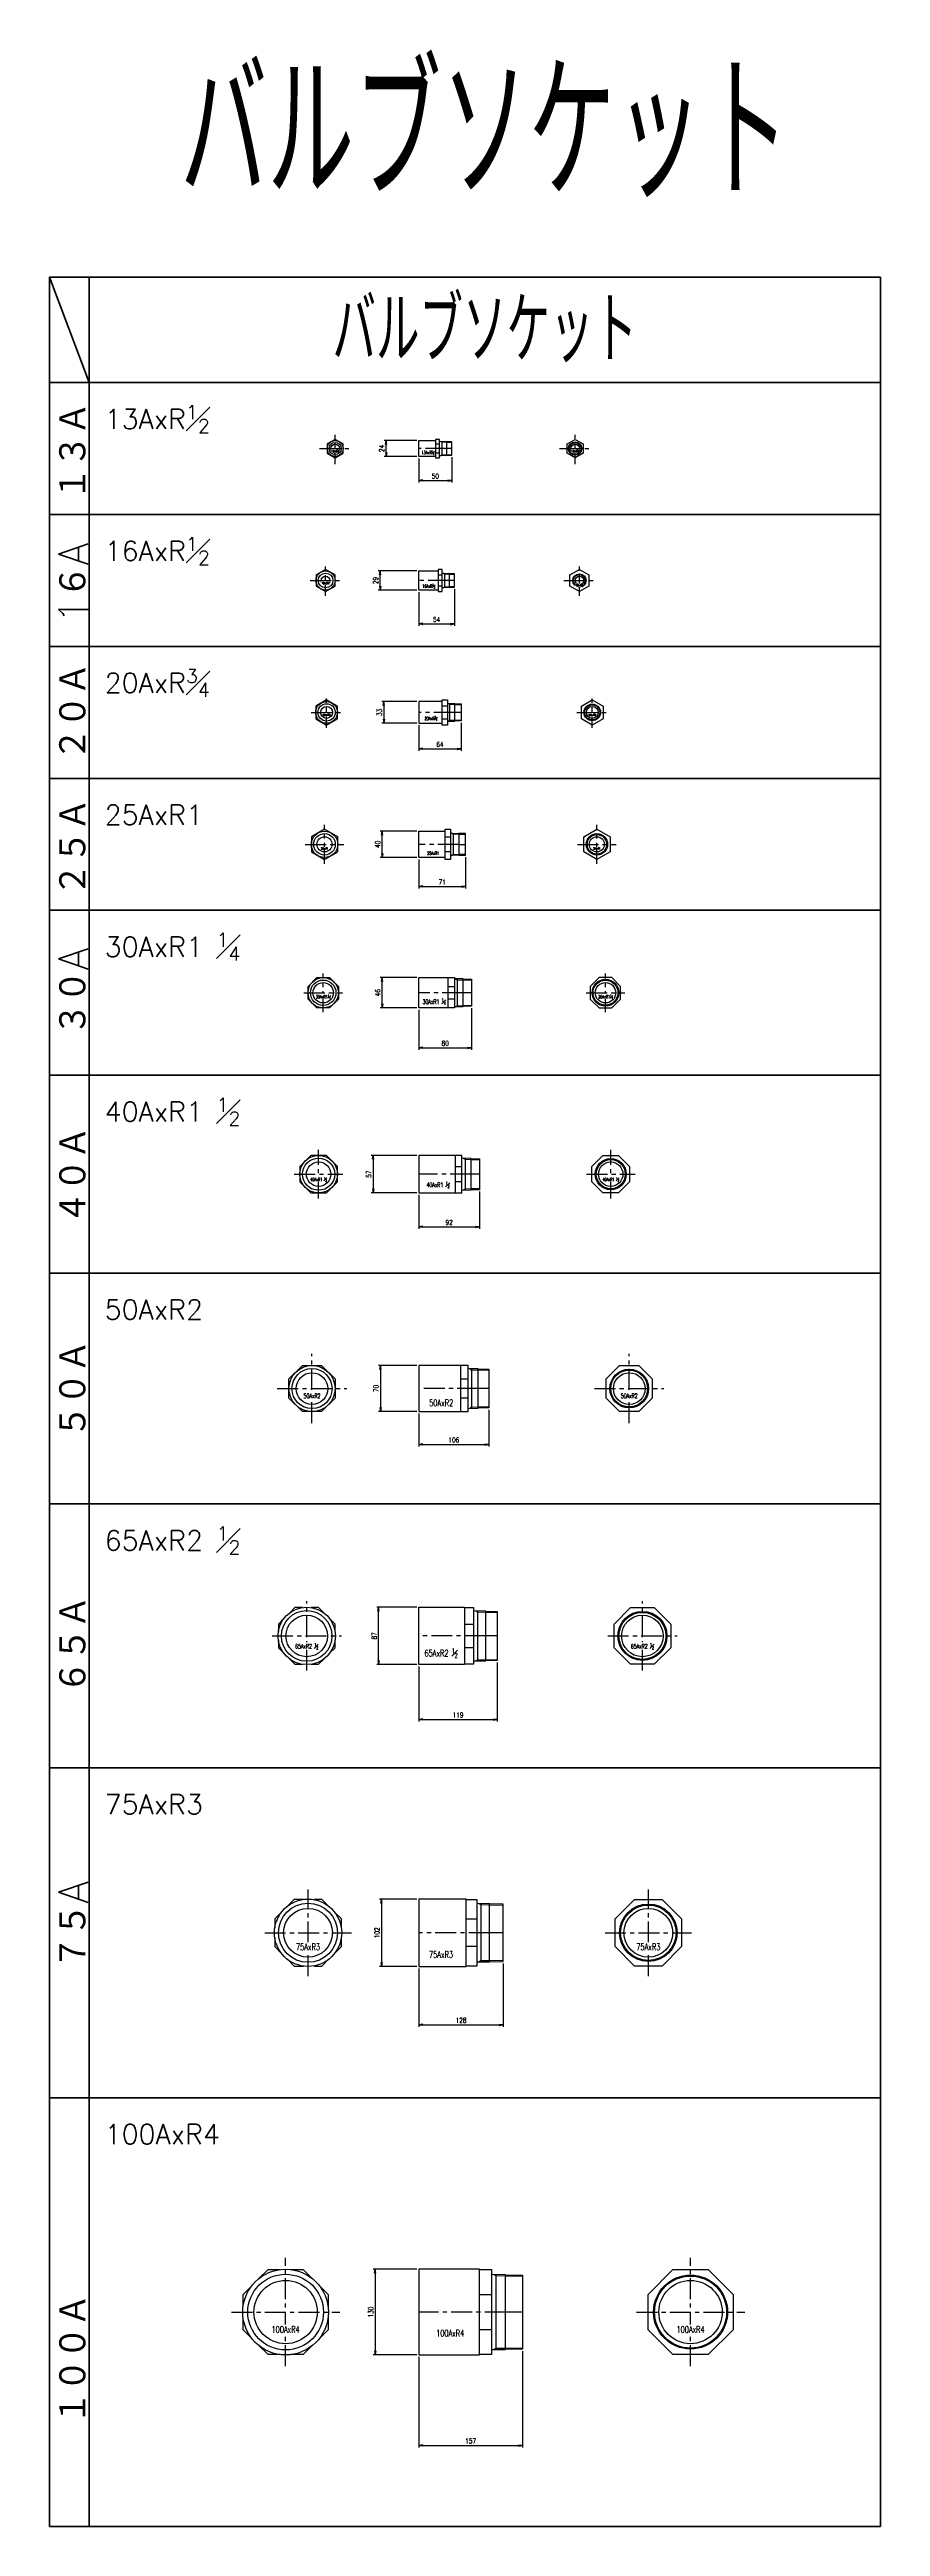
# Model space of a CAD drawing. Header units: millimetres. Extents: x 1711 to 90196, y -23291 to 8516.
# Drawn here: x 41568 to 42828, y -1802 to 1952 of the extents above; entities that cross this region are included whole.
import ezdxf

# ---------------------------------------------------------------- set-up
doc = ezdxf.new("R2010")
doc.units = ezdxf.units.MM
doc.header["$PDMODE"] = 35
doc.linetypes.add('CENTER', pattern=[50.8, 31.75, -6.35, 6.35, -6.35])
doc.layers.add('line', color=153, linetype='Continuous', lineweight=50)
for name, color, linetype in [('TEXT', 7, 'Continuous'), ('寸法', 2, 'Continuous'), ('配管-CVP', 4, 'Continuous'), ('＃配管（PVC)', 21, 'Continuous')]:
    doc.layers.add(name, color=color, linetype=linetype)
doc.styles.add('kpk', font='romans.shx', dxfattribs={"width": 0.7, "bigfont": 'extfont2.shx'})
doc.styles.get("Standard").update_dxf_attribs({"font": 'romans.shx', "bigfont": 'extfont.shx'})
doc.dimstyles.new('KPK-3', dxfattribs={"dimscale": 3, "dimtxt": 2.5, "dimasz": 2, "dimexe": 1, "dimexo": 1, "dimgap": 1, "dimtad": 3, "dimdec": 1, "dimdsep": 46, "dimtxsty": 'kpk', "dimblk": 'OPEN', "dimcen": 2.5, "dimclrd": 2, "dimclre": 2, "dimclrt": 4, "dimadec": 1, "dimazin": 2, "dimtfac": 1, "dimtdec": 1, "dimtmove": 0, "dimatfit": 2, "dimldrblk": 'OPEN', "dimfxl": 0, "dimlwd": -1, "dimlwe": -1, "dimarcsym": 0})

# ---------------------------------------------------------------- blocks, each defined once
blk = doc.blocks.new('_Open')
at = {"color": 0, "linetype": 'ByBlock', "lineweight": -2}
for p, q in [((-1, 0.17), (0, 0)), ((-1, -0.17), (0, 0)), ((0, 0), (-1, 0))]:
    blk.add_line(p, q, dxfattribs=at)
blk = doc.blocks.new('*D2570')
at = {"layer": 'Defpoints', "color": 0, "transparency": 16777216}
for p in [(42127.9, 1335.6), (42177.9, 1337.5), (42177.9, 1298.9)]:
    blk.add_point(p, dxfattribs=at)
at = {"layer": '寸法', "color": 2, "transparency": 16777216}
for p, q in [((42127.9, 1332.6), (42127.9, 1295.9)), ((42177.9, 1334.5), (42177.9, 1295.9)), ((42133.9, 1298.9), (42171.9, 1298.9))]:
    blk.add_line(p, q, dxfattribs=at)
at = {"layer": '寸法', "color": 2, "transparency": 16777216, "xscale": 6, "yscale": 6, "zscale": 6, "rotation": 180}
blk.add_blockref('_Open', (42127.9, 1298.9), dxfattribs=at)
at = {"layer": '寸法', "color": 2, "transparency": 16777216, "xscale": 6, "yscale": 6, "zscale": 6}
blk.add_blockref('_Open', (42177.9, 1298.9), dxfattribs=at)
at = {"layer": '寸法', "color": 4, "transparency": 16777216, "insert": (42152.9, 1305.7), "char_height": 7.5, "attachment_point": 5, "style": 'kpk', "bg_fill": 3, "box_fill_scale": 1.1, "bg_fill_color": 256, "bg_fill_true_color": 13158600, "bg_fill_transparency": 0}
blk.add_mtext('50', dxfattribs=at)
blk = doc.blocks.new('*D2571')
at = {"layer": 'Defpoints', "color": 0, "transparency": 16777216}
for p in [(42127.9, 1133.1), (42181.9, 1137.5), (42181.9, 1081.6)]:
    blk.add_point(p, dxfattribs=at)
at = {"layer": '寸法', "color": 2, "transparency": 16777216}
for p, q in [((42127.9, 1130.1), (42127.9, 1078.6)), ((42181.9, 1134.5), (42181.9, 1078.6)), ((42133.9, 1081.6), (42175.9, 1081.6))]:
    blk.add_line(p, q, dxfattribs=at)
at = {"layer": '寸法', "color": 2, "transparency": 16777216, "xscale": 6, "yscale": 6, "zscale": 6, "rotation": 180}
blk.add_blockref('_Open', (42127.9, 1081.6), dxfattribs=at)
at = {"layer": '寸法', "color": 2, "transparency": 16777216, "xscale": 6, "yscale": 6, "zscale": 6}
blk.add_blockref('_Open', (42181.9, 1081.6), dxfattribs=at)
at = {"layer": '寸法', "color": 4, "transparency": 16777216, "insert": (42154.9, 1088.4), "char_height": 7.5, "attachment_point": 5, "style": 'kpk', "bg_fill": 3, "box_fill_scale": 1.1, "bg_fill_color": 256, "bg_fill_true_color": 13158600, "bg_fill_transparency": 0}
blk.add_mtext('54', dxfattribs=at)
blk = doc.blocks.new('*D2572')
at = {"layer": 'Defpoints', "color": 0, "transparency": 16777216}
for p in [(42127.9, 931.1), (42191.9, 934.8), (42191.9, 892.5)]:
    blk.add_point(p, dxfattribs=at)
at = {"layer": '寸法', "color": 2, "transparency": 16777216}
for p, q in [((42127.9, 928.1), (42127.9, 889.5)), ((42191.9, 931.8), (42191.9, 889.5)), ((42133.9, 892.5), (42185.9, 892.5))]:
    blk.add_line(p, q, dxfattribs=at)
at = {"layer": '寸法', "color": 2, "transparency": 16777216, "xscale": 6, "yscale": 6, "zscale": 6, "rotation": 180}
blk.add_blockref('_Open', (42127.9, 892.5), dxfattribs=at)
at = {"layer": '寸法', "color": 2, "transparency": 16777216, "xscale": 6, "yscale": 6, "zscale": 6}
blk.add_blockref('_Open', (42191.9, 892.5), dxfattribs=at)
at = {"layer": '寸法', "color": 4, "transparency": 16777216, "insert": (42159.9, 899.2), "char_height": 7.5, "attachment_point": 5, "style": 'kpk', "bg_fill": 3, "box_fill_scale": 1.1, "bg_fill_color": 256, "bg_fill_true_color": 13158600, "bg_fill_transparency": 0}
blk.add_mtext('64', dxfattribs=at)
blk = doc.blocks.new('*D2573')
at = {"layer": 'Defpoints', "color": 0, "transparency": 16777216}
for p in [(42127.9, 727.6), (42198.9, 731.3), (42198.9, 683.7)]:
    blk.add_point(p, dxfattribs=at)
at = {"layer": '寸法', "color": 2, "transparency": 16777216}
for p, q in [((42127.9, 724.6), (42127.9, 680.7)), ((42198.9, 728.3), (42198.9, 680.7)), ((42133.9, 683.7), (42192.9, 683.7))]:
    blk.add_line(p, q, dxfattribs=at)
at = {"layer": '寸法', "color": 2, "transparency": 16777216, "xscale": 6, "yscale": 6, "zscale": 6, "rotation": 180}
blk.add_blockref('_Open', (42127.9, 683.7), dxfattribs=at)
at = {"layer": '寸法', "color": 2, "transparency": 16777216, "xscale": 6, "yscale": 6, "zscale": 6}
blk.add_blockref('_Open', (42198.9, 683.7), dxfattribs=at)
at = {"layer": '寸法', "color": 4, "transparency": 16777216, "insert": (42163.4, 690.5), "char_height": 7.5, "attachment_point": 5, "style": 'kpk', "bg_fill": 3, "box_fill_scale": 1.1, "bg_fill_color": 256, "bg_fill_true_color": 13158600, "bg_fill_transparency": 0}
blk.add_mtext('71', dxfattribs=at)
blk = doc.blocks.new('*D2574')
at = {"layer": 'Defpoints', "color": 0, "transparency": 16777216}
for p in [(42127.9, 499.6), (42207.9, 502), (42207.9, 439.3)]:
    blk.add_point(p, dxfattribs=at)
at = {"layer": '寸法', "color": 2, "transparency": 16777216}
for p, q in [((42127.9, 496.6), (42127.9, 436.3)), ((42207.9, 499), (42207.9, 436.3)), ((42133.9, 439.3), (42201.9, 439.3))]:
    blk.add_line(p, q, dxfattribs=at)
at = {"layer": '寸法', "color": 2, "transparency": 16777216, "xscale": 6, "yscale": 6, "zscale": 6, "rotation": 180}
blk.add_blockref('_Open', (42127.9, 439.3), dxfattribs=at)
at = {"layer": '寸法', "color": 2, "transparency": 16777216, "xscale": 6, "yscale": 6, "zscale": 6}
blk.add_blockref('_Open', (42207.9, 439.3), dxfattribs=at)
at = {"layer": '寸法', "color": 4, "transparency": 16777216, "insert": (42167.9, 446), "char_height": 7.5, "attachment_point": 5, "style": 'kpk', "bg_fill": 3, "box_fill_scale": 1.1, "bg_fill_color": 256, "bg_fill_true_color": 13158600, "bg_fill_transparency": 0}
blk.add_mtext('80', dxfattribs=at)
blk = doc.blocks.new('*D2575')
at = {"layer": 'Defpoints', "color": 0, "transparency": 16777216}
for p in [(42127.9, -112.4), (42233.9, -106.8), (42233.9, -162.1)]:
    blk.add_point(p, dxfattribs=at)
at = {"layer": '寸法', "color": 2, "transparency": 16777216}
for p, q in [((42233.9, -109.8), (42233.9, -165.1)), ((42127.9, -115.4), (42127.9, -165.1)), ((42133.9, -162.1), (42227.9, -162.1))]:
    blk.add_line(p, q, dxfattribs=at)
at = {"layer": '寸法', "color": 2, "transparency": 16777216, "xscale": 6, "yscale": 6, "zscale": 6, "rotation": 180}
blk.add_blockref('_Open', (42127.9, -162.1), dxfattribs=at)
at = {"layer": '寸法', "color": 2, "transparency": 16777216, "xscale": 6, "yscale": 6, "zscale": 6}
blk.add_blockref('_Open', (42233.9, -162.1), dxfattribs=at)
at = {"layer": '寸法', "color": 4, "transparency": 16777216, "insert": (42180.9, -155.3), "char_height": 7.5, "attachment_point": 5, "style": 'kpk', "bg_fill": 3, "box_fill_scale": 1.1, "bg_fill_color": 256, "bg_fill_true_color": 13158600, "bg_fill_transparency": 0}
blk.add_mtext('106', dxfattribs=at)
blk = doc.blocks.new('*D2576')
at = {"layer": 'Defpoints', "color": 0, "transparency": 16777216}
for p in [(42127.9, 219.1), (42219.9, 224.1), (42219.9, 167.5)]:
    blk.add_point(p, dxfattribs=at)
at = {"layer": '寸法', "color": 2, "transparency": 16777216}
for p, q in [((42127.9, 216.1), (42127.9, 164.5)), ((42219.9, 221.1), (42219.9, 164.5)), ((42133.9, 167.5), (42213.9, 167.5))]:
    blk.add_line(p, q, dxfattribs=at)
at = {"layer": '寸法', "color": 2, "transparency": 16777216, "xscale": 6, "yscale": 6, "zscale": 6, "rotation": 180}
blk.add_blockref('_Open', (42127.9, 167.5), dxfattribs=at)
at = {"layer": '寸法', "color": 2, "transparency": 16777216, "xscale": 6, "yscale": 6, "zscale": 6}
blk.add_blockref('_Open', (42219.9, 167.5), dxfattribs=at)
at = {"layer": '寸法', "color": 4, "transparency": 16777216, "insert": (42173.9, 174.3), "char_height": 7.5, "attachment_point": 5, "style": 'kpk', "bg_fill": 3, "box_fill_scale": 1.1, "bg_fill_color": 256, "bg_fill_true_color": 13158600, "bg_fill_transparency": 0}
blk.add_mtext('92', dxfattribs=at)
blk = doc.blocks.new('*D2577')
at = {"layer": 'Defpoints', "color": 0, "transparency": 16777216}
for p in [(42127.9, -495.9), (42246.9, -489.6), (42246.9, -579)]:
    blk.add_point(p, dxfattribs=at)
at = {"layer": '寸法', "color": 2, "transparency": 16777216}
for p, q in [((42127.9, -498.9), (42127.9, -582)), ((42246.9, -492.6), (42246.9, -582)), ((42133.9, -579), (42240.9, -579))]:
    blk.add_line(p, q, dxfattribs=at)
at = {"layer": '寸法', "color": 2, "transparency": 16777216, "xscale": 6, "yscale": 6, "zscale": 6, "rotation": 180}
blk.add_blockref('_Open', (42127.9, -579), dxfattribs=at)
at = {"layer": '寸法', "color": 2, "transparency": 16777216, "xscale": 6, "yscale": 6, "zscale": 6}
blk.add_blockref('_Open', (42246.9, -579), dxfattribs=at)
at = {"layer": '寸法', "color": 4, "transparency": 16777216, "insert": (42187.4, -572.3), "char_height": 7.5, "attachment_point": 5, "style": 'kpk', "bg_fill": 3, "box_fill_scale": 1.1, "bg_fill_color": 256, "bg_fill_true_color": 13158600, "bg_fill_transparency": 0}
blk.add_mtext('119', dxfattribs=at)
blk = doc.blocks.new('*D2578')
at = {"layer": 'Defpoints', "color": 0, "transparency": 16777216}
for p in [(42127.9, -953.4), (42255.9, -945.9), (42255.9, -1042.1)]:
    blk.add_point(p, dxfattribs=at)
at = {"layer": '寸法', "color": 2, "transparency": 16777216}
for p, q in [((42127.9, -956.4), (42127.9, -1045.1)), ((42255.9, -948.9), (42255.9, -1045.1)), ((42133.9, -1042.1), (42249.9, -1042.1))]:
    blk.add_line(p, q, dxfattribs=at)
at = {"layer": '寸法', "color": 2, "transparency": 16777216, "xscale": 6, "yscale": 6, "zscale": 6, "rotation": 180}
blk.add_blockref('_Open', (42127.9, -1042.1), dxfattribs=at)
at = {"layer": '寸法', "color": 2, "transparency": 16777216, "xscale": 6, "yscale": 6, "zscale": 6}
blk.add_blockref('_Open', (42255.9, -1042.1), dxfattribs=at)
at = {"layer": '寸法', "color": 4, "transparency": 16777216, "insert": (42191.9, -1035.3), "char_height": 7.5, "attachment_point": 5, "style": 'kpk', "bg_fill": 3, "box_fill_scale": 1.1, "bg_fill_color": 256, "bg_fill_true_color": 13158600, "bg_fill_transparency": 0}
blk.add_mtext('128', dxfattribs=at)
blk = doc.blocks.new('*D2579')
at = {"layer": 'Defpoints', "color": 0, "transparency": 16777216}
for p in [(42284.9, -1533.5), (42127.9, -1542.4), (42284.9, -1679.5)]:
    blk.add_point(p, dxfattribs=at)
at = {"layer": '寸法', "color": 2, "transparency": 16777216}
for p, q in [((42284.9, -1536.5), (42284.9, -1682.5)), ((42127.9, -1545.4), (42127.9, -1682.5)), ((42133.9, -1679.5), (42278.9, -1679.5))]:
    blk.add_line(p, q, dxfattribs=at)
at = {"layer": '寸法', "color": 2, "transparency": 16777216, "xscale": 6, "yscale": 6, "zscale": 6, "rotation": 180}
blk.add_blockref('_Open', (42127.9, -1679.5), dxfattribs=at)
at = {"layer": '寸法', "color": 2, "transparency": 16777216, "xscale": 6, "yscale": 6, "zscale": 6}
blk.add_blockref('_Open', (42284.9, -1679.5), dxfattribs=at)
at = {"layer": '寸法', "color": 4, "transparency": 16777216, "insert": (42206.4, -1672.7), "char_height": 7.5, "attachment_point": 5, "style": 'kpk', "bg_fill": 3, "box_fill_scale": 1.1, "bg_fill_color": 256, "bg_fill_true_color": 13158600, "bg_fill_transparency": 0}
blk.add_mtext('157', dxfattribs=at)
blk = doc.blocks.new('*D2873')
at = {"layer": 'Defpoints', "color": 0, "transparency": 16777216}
for p in [(42127.9, 1359.6), (42127.9, 1335.6)]:
    blk.add_point(p, dxfattribs=at)
at = {"layer": '寸法', "color": 2, "transparency": 16777216}
for p, q in [((42124.9, 1359.6), (42075.5, 1359.6)), ((42078.5, 1341.6), (42078.5, 1353.6)), ((42124.9, 1335.6), (42075.5, 1335.6))]:
    blk.add_line(p, q, dxfattribs=at)
at = {"layer": '寸法', "color": 2, "transparency": 16777216, "xscale": 6, "yscale": 6, "zscale": 6}
for p, rotation in [((42078.5, 1359.6), 90), ((42078.5, 1335.6), 270)]:
    blk.add_blockref('_Open', p, dxfattribs=dict(at, rotation=rotation))
at = {"layer": '寸法', "color": 4, "transparency": 16777216, "insert": (42071.7, 1347.6), "char_height": 7.5, "attachment_point": 5, "rotation": 90, "style": 'kpk', "bg_fill": 3, "box_fill_scale": 1.1, "bg_fill_color": 256, "bg_fill_true_color": 13158600, "bg_fill_transparency": 0}
blk.add_mtext('24', dxfattribs=at)
at = {"layer": 'Defpoints', "color": 0, "transparency": 16777216}
blk.add_point((42078.5, 1359.6), dxfattribs=at)
blk = doc.blocks.new('*D2874')
at = {"layer": 'Defpoints', "color": 0, "transparency": 16777216}
for p in [(42127.9, 1162.1), (42127.9, 1133.1)]:
    blk.add_point(p, dxfattribs=at)
at = {"layer": '寸法', "color": 2, "transparency": 16777216}
for p, q in [((42124.9, 1162.1), (42066.1, 1162.1)), ((42124.9, 1133.1), (42066.1, 1133.1)), ((42069.1, 1139.1), (42069.1, 1156.1))]:
    blk.add_line(p, q, dxfattribs=at)
at = {"layer": '寸法', "color": 2, "transparency": 16777216, "xscale": 6, "yscale": 6, "zscale": 6}
for p, rotation in [((42069.1, 1162.1), 90), ((42069.1, 1133.1), 270)]:
    blk.add_blockref('_Open', p, dxfattribs=dict(at, rotation=rotation))
at = {"layer": '寸法', "color": 4, "transparency": 16777216, "insert": (42062.3, 1147.6), "char_height": 7.5, "attachment_point": 5, "rotation": 90, "style": 'kpk', "bg_fill": 3, "box_fill_scale": 1.1, "bg_fill_color": 256, "bg_fill_true_color": 13158600, "bg_fill_transparency": 0}
blk.add_mtext('29', dxfattribs=at)
at = {"layer": 'Defpoints', "color": 0, "transparency": 16777216}
blk.add_point((42069.1, 1162.1), dxfattribs=at)
blk = doc.blocks.new('*D2875')
at = {"layer": 'Defpoints', "color": 0, "transparency": 16777216}
for p in [(42127.9, 964.1), (42127.9, 931.1)]:
    blk.add_point(p, dxfattribs=at)
at = {"layer": '寸法', "color": 2, "transparency": 16777216}
for p, q in [((42124.9, 964.1), (42072, 964.1)), ((42075, 958.1), (42075, 937.1)), ((42124.9, 931.1), (42072, 931.1))]:
    blk.add_line(p, q, dxfattribs=at)
at = {"layer": '寸法', "color": 2, "transparency": 16777216, "xscale": 6, "yscale": 6, "zscale": 6}
for p, rotation in [((42075, 964.1), 90), ((42075, 931.1), 270)]:
    blk.add_blockref('_Open', p, dxfattribs=dict(at, rotation=rotation))
at = {"layer": '寸法', "color": 4, "transparency": 16777216, "insert": (42068.2, 947.6), "char_height": 7.5, "attachment_point": 5, "rotation": 90, "style": 'kpk', "bg_fill": 3, "box_fill_scale": 1.1, "bg_fill_color": 256, "bg_fill_true_color": 13158600, "bg_fill_transparency": 0}
blk.add_mtext('33', dxfattribs=at)
at = {"layer": 'Defpoints', "color": 0, "transparency": 16777216}
blk.add_point((42075, 931.1), dxfattribs=at)
blk = doc.blocks.new('*D2876')
at = {"layer": 'Defpoints', "color": 0, "transparency": 16777216}
for p in [(42127.9, 767.6), (42127.9, 727.6)]:
    blk.add_point(p, dxfattribs=at)
at = {"layer": '寸法', "color": 2, "transparency": 16777216}
for p, q in [((42124.9, 767.6), (42069.4, 767.6)), ((42072.4, 733.6), (42072.4, 761.6)), ((42124.9, 727.6), (42069.4, 727.6))]:
    blk.add_line(p, q, dxfattribs=at)
at = {"layer": '寸法', "color": 2, "transparency": 16777216, "xscale": 6, "yscale": 6, "zscale": 6}
for p, rotation in [((42072.4, 767.6), 90), ((42072.4, 727.6), 270)]:
    blk.add_blockref('_Open', p, dxfattribs=dict(at, rotation=rotation))
at = {"layer": '寸法', "color": 4, "transparency": 16777216, "insert": (42065.7, 747.6), "char_height": 7.5, "attachment_point": 5, "rotation": 90, "style": 'kpk', "bg_fill": 3, "box_fill_scale": 1.1, "bg_fill_color": 256, "bg_fill_true_color": 13158600, "bg_fill_transparency": 0}
blk.add_mtext('40', dxfattribs=at)
at = {"layer": 'Defpoints', "color": 0, "transparency": 16777216}
blk.add_point((42072.4, 767.6), dxfattribs=at)
blk = doc.blocks.new('*D2877')
at = {"layer": 'Defpoints', "color": 0, "transparency": 16777216}
for p in [(42127.9, 545.6), (42127.9, 499.6)]:
    blk.add_point(p, dxfattribs=at)
at = {"layer": '寸法', "color": 2, "transparency": 16777216}
for p, q in [((42124.9, 545.6), (42069.3, 545.6)), ((42072.3, 505.6), (42072.3, 539.6)), ((42124.9, 499.6), (42069.3, 499.6))]:
    blk.add_line(p, q, dxfattribs=at)
at = {"layer": '寸法', "color": 2, "transparency": 16777216, "xscale": 6, "yscale": 6, "zscale": 6}
for p, rotation in [((42072.3, 545.6), 90), ((42072.3, 499.6), 270)]:
    blk.add_blockref('_Open', p, dxfattribs=dict(at, rotation=rotation))
at = {"layer": '寸法', "color": 4, "transparency": 16777216, "insert": (42065.5, 522.6), "char_height": 7.5, "attachment_point": 5, "rotation": 90, "style": 'kpk', "bg_fill": 3, "box_fill_scale": 1.1, "bg_fill_color": 256, "bg_fill_true_color": 13158600, "bg_fill_transparency": 0}
blk.add_mtext('46', dxfattribs=at)
at = {"layer": 'Defpoints', "color": 0, "transparency": 16777216}
blk.add_point((42072.3, 545.6), dxfattribs=at)
blk = doc.blocks.new('*D2878')
at = {"layer": 'Defpoints', "color": 0, "transparency": 16777216}
for p in [(42127.9, 276.1), (42058.7, 219.1), (42127.9, 219.1)]:
    blk.add_point(p, dxfattribs=at)
at = {"layer": '寸法', "color": 2, "transparency": 16777216}
for p, q in [((42124.9, 276.1), (42055.7, 276.1)), ((42058.7, 270.1), (42058.7, 225.1)), ((42124.9, 219.1), (42055.7, 219.1))]:
    blk.add_line(p, q, dxfattribs=at)
at = {"layer": '寸法', "color": 2, "transparency": 16777216, "xscale": 6, "yscale": 6, "zscale": 6}
for p, rotation in [((42058.7, 276.1), 90), ((42058.7, 219.1), 270)]:
    blk.add_blockref('_Open', p, dxfattribs=dict(at, rotation=rotation))
at = {"layer": '寸法', "color": 4, "transparency": 16777216, "insert": (42052, 247.6), "char_height": 7.5, "attachment_point": 5, "rotation": 90, "style": 'kpk', "bg_fill": 3, "box_fill_scale": 1.1, "bg_fill_color": 256, "bg_fill_true_color": 13158600, "bg_fill_transparency": 0}
blk.add_mtext('57', dxfattribs=at)
blk = doc.blocks.new('*D2879')
at = {"layer": 'Defpoints', "color": 0, "transparency": 16777216}
for p in [(42127.9, -42.4), (42069.7, -112.4), (42127.9, -112.4)]:
    blk.add_point(p, dxfattribs=at)
at = {"layer": '寸法', "color": 2, "transparency": 16777216}
for p, q in [((42124.9, -42.4), (42066.7, -42.4)), ((42069.7, -48.4), (42069.7, -106.4)), ((42124.9, -112.4), (42066.7, -112.4))]:
    blk.add_line(p, q, dxfattribs=at)
at = {"layer": '寸法', "color": 2, "transparency": 16777216, "xscale": 6, "yscale": 6, "zscale": 6}
for p, rotation in [((42069.7, -42.4), 90), ((42069.7, -112.4), 270)]:
    blk.add_blockref('_Open', p, dxfattribs=dict(at, rotation=rotation))
at = {"layer": '寸法', "color": 4, "transparency": 16777216, "insert": (42063, -77.4), "char_height": 7.5, "attachment_point": 5, "rotation": 90, "style": 'kpk', "bg_fill": 3, "box_fill_scale": 1.1, "bg_fill_color": 256, "bg_fill_true_color": 13158600, "bg_fill_transparency": 0}
blk.add_mtext('70', dxfattribs=at)
blk = doc.blocks.new('*D2880')
at = {"layer": 'Defpoints', "color": 0, "transparency": 16777216}
for p in [(42067, -408.9), (42127.9, -408.9), (42127.9, -495.9)]:
    blk.add_point(p, dxfattribs=at)
at = {"layer": '寸法', "color": 2, "transparency": 16777216}
for p, q in [((42124.9, -408.9), (42064, -408.9)), ((42067, -489.9), (42067, -414.9)), ((42124.9, -495.9), (42064, -495.9))]:
    blk.add_line(p, q, dxfattribs=at)
at = {"layer": '寸法', "color": 2, "transparency": 16777216, "xscale": 6, "yscale": 6, "zscale": 6}
for p, rotation in [((42067, -408.9), 90), ((42067, -495.9), 270)]:
    blk.add_blockref('_Open', p, dxfattribs=dict(at, rotation=rotation))
at = {"layer": '寸法', "color": 4, "transparency": 16777216, "insert": (42060.2, -452.4), "char_height": 7.5, "attachment_point": 5, "rotation": 90, "style": 'kpk', "bg_fill": 3, "box_fill_scale": 1.1, "bg_fill_color": 256, "bg_fill_true_color": 13158600, "bg_fill_transparency": 0}
blk.add_mtext('87', dxfattribs=at)
blk = doc.blocks.new('*D2881')
at = {"layer": 'Defpoints', "color": 0, "transparency": 16777216}
for p in [(42127.9, -851.4), (42071.2, -953.4), (42127.9, -953.4)]:
    blk.add_point(p, dxfattribs=at)
at = {"layer": '寸法', "color": 2, "transparency": 16777216}
for p, q in [((42124.9, -851.4), (42068.2, -851.4)), ((42071.2, -857.4), (42071.2, -947.4)), ((42124.9, -953.4), (42068.2, -953.4))]:
    blk.add_line(p, q, dxfattribs=at)
at = {"layer": '寸法', "color": 2, "transparency": 16777216, "xscale": 6, "yscale": 6, "zscale": 6}
for p, rotation in [((42071.2, -851.4), 90), ((42071.2, -953.4), 270)]:
    blk.add_blockref('_Open', p, dxfattribs=dict(at, rotation=rotation))
at = {"layer": '寸法', "color": 4, "transparency": 16777216, "insert": (42064.5, -902.4), "char_height": 7.5, "attachment_point": 5, "rotation": 90, "style": 'kpk', "bg_fill": 3, "box_fill_scale": 1.1, "bg_fill_color": 256, "bg_fill_true_color": 13158600, "bg_fill_transparency": 0}
blk.add_mtext('102', dxfattribs=at)
blk = doc.blocks.new('*D2882')
at = {"layer": 'Defpoints', "color": 0, "transparency": 16777216}
for p in [(42127.9, -1412.4), (42061.9, -1542.4), (42127.9, -1542.4)]:
    blk.add_point(p, dxfattribs=at)
at = {"layer": '寸法', "color": 2, "transparency": 16777216}
for p, q in [((42124.9, -1412.4), (42058.9, -1412.4)), ((42061.9, -1418.4), (42061.9, -1536.4)), ((42124.9, -1542.4), (42058.9, -1542.4))]:
    blk.add_line(p, q, dxfattribs=at)
at = {"layer": '寸法', "color": 2, "transparency": 16777216, "xscale": 6, "yscale": 6, "zscale": 6}
for p, rotation in [((42061.9, -1412.4), 90), ((42061.9, -1542.4), 270)]:
    blk.add_blockref('_Open', p, dxfattribs=dict(at, rotation=rotation))
at = {"layer": '寸法', "color": 4, "transparency": 16777216, "insert": (42055.1, -1477.4), "char_height": 7.5, "attachment_point": 5, "rotation": 90, "style": 'kpk', "bg_fill": 3, "box_fill_scale": 1.1, "bg_fill_color": 256, "bg_fill_true_color": 13158600, "bg_fill_transparency": 0}
blk.add_mtext('130', dxfattribs=at)
blk = doc.blocks.new('A$C5E1915D6')
at = {"layer": '＃配管（PVC)', "color": 2, "linetype": 'CENTER'}
for p, q in [((-23.5, 0), (23.5, 0)), ((0, -23.5), (0, 23.5))]:
    blk.add_line(p, q, dxfattribs=at)
at = {"layer": '＃配管（PVC)', "color": 0, "linetype": 'ByBlock'}
blk.add_lwpolyline([(0, 13.9), (-12, 6.9), (-12, -6.9), (0, -13.9), (12, -6.9), (12, 6.9)], close=True, dxfattribs=at)
for radius in [12, 9.2, 6.5]:
    blk.add_circle((0, 0), radius, dxfattribs=at)
at = {"layer": 'Defpoints', "color": 6, "linetype": 'ByBlock', "insert": (0, -3.7), "char_height": 3, "attachment_point": 5, "style": 'kpk', "bg_fill": 3, "box_fill_scale": 1.2, "bg_fill_color": 256, "bg_fill_transparency": 0}
blk.add_mtext('\\A1;{\\W0.6;13AxR\\H0.7x;\\S1#2;}', dxfattribs=at)
blk = doc.blocks.new('A$C085F0799')
at = {"color": 0, "linetype": 'ByBlock'}
blk.add_line((31.5, -6.9), (25.5, -6.9), dxfattribs=at)
at = {"layer": 'Defpoints', "color": 8, "linetype": 'ByBlock'}
for p, q in [((50, 10.1), (41.8, 10.5)), ((41.8, 10.5), (41.8, -10.5)), ((50, -10.1), (50, 10.1)), ((41.8, -10.5), (50, -10.1))]:
    blk.add_line(p, q, dxfattribs=at)
for points in [[(50, 8.9), (41.8, 9.3)], [(50, 0), (41.8, 0)], [(41.8, -9.3), (50, -8.9)]]:
    blk.add_lwpolyline(points, dxfattribs=at)
at = {"layer": '＃配管（PVC)', "color": 0, "linetype": 'ByBlock'}
for p, q in [((25.5, 6.9), (31.5, 6.9)), ((35, 10.8), (35, -10.8)), ((41.8, -10.5), (31.5, -11))]:
    blk.add_line(p, q, dxfattribs=at)
for points in [[(25.5, -12), (0, -12), (0, 12), (25.5, 12)], [(31.5, 11), (41.8, 10.5)]]:
    blk.add_lwpolyline(points, dxfattribs=at)
blk.add_lwpolyline([(25.5, -13.9), (31.5, -13.9), (31.5, 13.9), (25.5, 13.9)], close=True, dxfattribs=at)
at = {"layer": '＃配管（PVC)', "color": 42, "linetype": 'ByBlock'}
for points in [[(41.8, 9.3), (35, 9.6), (32.8, 10.9)], [(32.8, -10.9), (35, -9.6), (41.8, -9.3)]]:
    blk.add_lwpolyline(points, dxfattribs=at)
at = {"layer": 'Defpoints', "color": 6, "linetype": 'ByBlock', "insert": (13.8, -6.1), "char_height": 5, "attachment_point": 5, "style": 'kpk', "bg_fill": 3, "box_fill_scale": 1.2, "bg_fill_color": 256, "bg_fill_transparency": 0}
blk.add_mtext('\\A1;{\\W0.6;13AxR\\H0.7x;\\S1#2;}', dxfattribs=at)
at = {"layer": '＃配管（PVC)', "color": 2, "linetype": 'CENTER'}
blk.add_lwpolyline([(41.8, 0), (0, 0)], dxfattribs=at)
blk = doc.blocks.new('A$C18565D1C')
at = {"layer": '＃配管（PVC)', "color": 2, "linetype": 'CENTER'}
for p, q in [((-23.5, 0), (23.5, 0)), ((0, -23.5), (0, 23.5))]:
    blk.add_line(p, q, dxfattribs=at)
at = {"layer": '＃配管（PVC)', "color": 0, "linetype": 'ByBlock'}
blk.add_lwpolyline([(0, 13.9), (12, 6.9), (12, -6.9), (0, -13.9), (-12, -6.9), (-12, 6.9)], close=True, dxfattribs=at)
for radius in [10.1, 6.5]:
    blk.add_circle((0, 0), radius, dxfattribs=at)
at = {"layer": '＃配管（PVC)', "color": 42, "linetype": 'ByBlock'}
blk.add_circle((0, 0), 8.93, dxfattribs=at)
at = {"layer": 'Defpoints', "color": 6, "linetype": 'ByBlock', "insert": (0, -3.7), "char_height": 3, "attachment_point": 5, "style": 'kpk', "bg_fill": 3, "box_fill_scale": 1.2, "bg_fill_color": 256, "bg_fill_transparency": 0}
blk.add_mtext('\\A1;{\\W0.6;13AxR\\H0.7x;\\S1#2;}', dxfattribs=at)
blk = doc.blocks.new('A$C30AC40D5')
at = {"layer": '＃配管（PVC)', "color": 2, "linetype": 'CENTER'}
for p, q in [((-23.5, 0), (23.5, 0)), ((0, -23.5), (0, 23.5))]:
    blk.add_line(p, q, dxfattribs=at)
at = {"layer": '＃配管（PVC)', "color": 0, "linetype": 'ByBlock'}
blk.add_lwpolyline([(0, 16.7), (-14.5, 8.4), (-14.5, -8.4), (0, -16.7), (14.5, -8.4), (14.5, 8.4)], close=True, dxfattribs=at)
for radius in [14.5, 11.2, 6.5]:
    blk.add_circle((0, 0), radius, dxfattribs=at)
at = {"layer": 'Defpoints', "color": 6, "linetype": 'ByBlock', "insert": (0, -3.7), "char_height": 3, "attachment_point": 5, "style": 'kpk', "bg_fill": 3, "box_fill_scale": 1.2, "bg_fill_color": 256, "bg_fill_transparency": 0}
blk.add_mtext('\\A1;{\\W0.6;16AxR\\H0.7x;\\S1#2;}', dxfattribs=at)
blk = doc.blocks.new('A$C7D277618')
at = {"layer": 'Defpoints', "color": 8, "linetype": 'ByBlock'}
blk.add_line((45.8, 10.5), (45.8, -10.5), dxfattribs=at)
for points in [[(45.8, -10.5), (54, -10.1), (54, 10.1), (45.8, 10.5)], [(54, 8.9), (45.8, 9.3)], [(54, 0), (45.8, 0)], [(45.8, -9.3), (54, -8.9)]]:
    blk.add_lwpolyline(points, dxfattribs=at)
at = {"layer": '＃配管（PVC)', "color": 0, "linetype": 'ByBlock'}
for p, q in [((29.5, 8.4), (35.5, 8.4)), ((39, 10.8), (39, -10.8)), ((35.5, -8.4), (29.5, -8.4)), ((45.8, -10.5), (35.5, -11))]:
    blk.add_line(p, q, dxfattribs=at)
for points in [[(29.5, -14.5), (0, -14.5), (0, 14.5), (29.5, 14.5)], [(35.5, 11), (45.8, 10.5)]]:
    blk.add_lwpolyline(points, dxfattribs=at)
blk.add_lwpolyline([(29.5, -16.7), (35.5, -16.7), (35.5, 16.7), (29.5, 16.7)], close=True, dxfattribs=at)
at = {"layer": '＃配管（PVC)', "color": 42, "linetype": 'ByBlock'}
for points in [[(45.8, 9.3), (39, 9.6), (36.8, 10.9)], [(36.8, -10.9), (39, -9.6), (45.8, -9.3)]]:
    blk.add_lwpolyline(points, dxfattribs=at)
at = {"layer": 'Defpoints', "color": 6, "linetype": 'ByBlock', "insert": (15.1, -8.6), "char_height": 5, "attachment_point": 5, "style": 'kpk', "bg_fill": 3, "box_fill_scale": 1.2, "bg_fill_color": 256, "bg_fill_transparency": 0}
blk.add_mtext('\\A1;{\\W0.6;16AxR\\H0.7x;\\S1#2;}', dxfattribs=at)
at = {"layer": '＃配管（PVC)', "color": 2, "linetype": 'CENTER'}
blk.add_lwpolyline([(45.8, 0), (0, 0)], dxfattribs=at)
blk = doc.blocks.new('A$C48E57BB6')
at = {"layer": '＃配管（PVC)', "color": 2, "linetype": 'CENTER'}
for p, q in [((-23.5, 0), (23.5, 0)), ((0, -23.5), (0, 23.5))]:
    blk.add_line(p, q, dxfattribs=at)
at = {"layer": '＃配管（PVC)', "color": 0, "linetype": 'ByBlock'}
blk.add_lwpolyline([(0, 16.7), (14.5, 8.4), (14.5, -8.4), (0, -16.7), (-14.5, -8.4), (-14.5, 8.4)], close=True, dxfattribs=at)
for radius in [10.1, 8.93, 6.5]:
    blk.add_circle((0, 0), radius, dxfattribs=at)
at = {"layer": 'Defpoints', "color": 6, "linetype": 'ByBlock', "insert": (0, -7.3), "char_height": 3, "attachment_point": 5, "style": 'kpk', "bg_fill": 3, "box_fill_scale": 1.2, "bg_fill_color": 256, "bg_fill_transparency": 0}
blk.add_mtext('\\A1;{\\W0.6;16AxR\\H0.7x;\\S1#2;}', dxfattribs=at)
blk = doc.blocks.new('A$C06793033')
at = {"layer": '＃配管（PVC)', "color": 2, "linetype": 'CENTER'}
for p, q in [((-23.5, 0), (23.5, 0)), ((0, -23.5), (0, 23.5))]:
    blk.add_line(p, q, dxfattribs=at)
at = {"layer": '＃配管（PVC)', "color": 0, "linetype": 'ByBlock'}
blk.add_lwpolyline([(0, 19.1), (-16.5, 9.5), (-16.5, -9.5), (0, -19.1), (16.5, -9.5), (16.5, 9.5)], close=True, dxfattribs=at)
for radius in [16.5, 13.2, 9]:
    blk.add_circle((0, 0), radius, dxfattribs=at)
at = {"layer": 'Defpoints', "color": 6, "linetype": 'ByBlock', "insert": (0, -3.8), "char_height": 3, "attachment_point": 5, "style": 'kpk', "bg_fill": 3, "box_fill_scale": 1.2, "bg_fill_color": 256, "bg_fill_transparency": 0}
blk.add_mtext('\\A1;{\\W0.6;20AxR\\H0.7x;\\S3#4;}', dxfattribs=at)
blk = doc.blocks.new('A$C5EBB7BCE')
at = {"color": 0, "linetype": 'ByBlock'}
blk.add_line((47, -13.5), (47, 13.5), dxfattribs=at)
at = {"layer": 'Defpoints', "color": 8, "linetype": 'ByBlock'}
blk.add_line((54.5, -13.2), (54.5, 13.2), dxfattribs=at)
for points in [[(54.5, 13.2), (64, 12.8), (64, -12.8), (54.5, -13.2)], [(54.5, 12.1), (64, 11.7)], [(64, 0), (54.5, 0)], [(64, -11.7), (54.5, -12.1)]]:
    blk.add_lwpolyline(points, dxfattribs=at)
at = {"layer": '＃配管（PVC)', "color": 0, "linetype": 'ByBlock'}
for p, q in [((43.5, 9.5), (35.5, 9.5)), ((54.5, 13.2), (43.5, 13.7)), ((35.5, -9.5), (43.5, -9.5))]:
    blk.add_line(p, q, dxfattribs=at)
for points in [[(35.5, 16.5), (0, 16.5), (0, -16.5), (35.5, -16.5)], [(43.5, -13.7), (54.5, -13.2)]]:
    blk.add_lwpolyline(points, dxfattribs=at)
blk.add_lwpolyline([(35.5, 19.1), (43.5, 19.1), (43.5, -19.1), (35.5, -19.1)], close=True, dxfattribs=at)
at = {"layer": '＃配管（PVC)', "color": 42, "linetype": 'ByBlock'}
for points in [[(44.8, 13.6), (47, 12.4), (54.5, 12.1)], [(54.5, -12.1), (47, -12.4), (44.8, -13.6)]]:
    blk.add_lwpolyline(points, dxfattribs=at)
at = {"layer": 'Defpoints', "color": 6, "linetype": 'ByBlock', "insert": (18.5, -9.3), "char_height": 5, "attachment_point": 5, "style": 'kpk', "bg_fill": 3, "box_fill_scale": 1.2, "bg_fill_color": 256, "bg_fill_transparency": 0}
blk.add_mtext('\\A1;{\\W0.6;20AxR\\H0.7x;\\S3#4;}', dxfattribs=at)
at = {"layer": '＃配管（PVC)', "color": 2, "linetype": 'CENTER'}
blk.add_lwpolyline([(54.5, 0), (0, 0)], dxfattribs=at)
blk = doc.blocks.new('A$C7A9F44FF')
at = {"layer": '＃配管（PVC)', "color": 2, "linetype": 'CENTER'}
for p, q in [((-23.5, 0), (23.5, 0)), ((0, -23.5), (0, 23.5))]:
    blk.add_line(p, q, dxfattribs=at)
at = {"layer": '＃配管（PVC)', "color": 0, "linetype": 'ByBlock'}
blk.add_lwpolyline([(0, 19.1), (16.5, 9.5), (16.5, -9.5), (0, -19.1), (-16.5, -9.5), (-16.5, 9.5)], close=True, dxfattribs=at)
for radius in [12.6, 9]:
    blk.add_circle((0, 0), radius, dxfattribs=at)
at = {"layer": '＃配管（PVC)', "color": 42, "linetype": 'ByBlock'}
blk.add_circle((0, 0), 11.4, dxfattribs=at)
at = {"layer": 'Defpoints', "color": 6, "linetype": 'ByBlock', "insert": (0, -3.8), "char_height": 3, "attachment_point": 5, "style": 'kpk', "bg_fill": 3, "box_fill_scale": 1.2, "bg_fill_color": 256, "bg_fill_transparency": 0}
blk.add_mtext('\\A1;{\\W0.6;20AxR\\H0.7x;\\S3#4;}', dxfattribs=at)
blk = doc.blocks.new('A$C52F0447B')
at = {"layer": '＃配管（PVC)', "color": 2, "linetype": 'CENTER'}
for p, q in [((-29.4, 0), (29.4, 0)), ((0, -29.4), (0, 29.4))]:
    blk.add_line(p, q, dxfattribs=at)
at = {"layer": '＃配管（PVC)', "color": 0, "linetype": 'ByBlock'}
blk.add_lwpolyline([(0, 23.1), (-20, 11.5), (-20, -11.5), (0, -23.1), (20, -11.5), (20, 11.5)], close=True, dxfattribs=at)
for radius in [20, 16.3, 11.5]:
    blk.add_circle((0, 0), radius, dxfattribs=at)
at = {"layer": 'Defpoints', "color": 6, "linetype": 'ByBlock', "insert": (0, -6.1), "char_height": 3, "attachment_point": 5, "style": 'kpk', "bg_fill": 3, "box_fill_scale": 1.2, "bg_fill_color": 256, "bg_fill_transparency": 0}
blk.add_mtext('\\A1;{\\W0.6;25AxR1}', dxfattribs=at)
blk = doc.blocks.new('A$C771977FF')
at = {"layer": 'Defpoints', "color": 8, "linetype": 'ByBlock'}
blk.add_line((60.6, 0), (71, 0), dxfattribs=at)
for points in [[(60.6, -16.6), (71, -16.2), (71, 16.2), (60.6, 16.6)], [(60.6, 16.6), (60.6, -16.6)], [(71, 14.8), (60.6, 15.1)], [(60.6, -15.1), (71, -14.8)]]:
    blk.add_lwpolyline(points, dxfattribs=at)
at = {"layer": '＃配管（PVC)', "color": 0, "linetype": 'ByBlock'}
for p, q in [((40, 11.5), (48, 11.5)), ((52, 16.9), (52, -16.9)), ((48, -11.5), (40, -11.5)), ((60.6, -16.6), (48, -17.1))]:
    blk.add_line(p, q, dxfattribs=at)
for points in [[(40, -20), (0, -20), (0, 20), (40, 20)], [(48, 17.1), (60.6, 16.6)]]:
    blk.add_lwpolyline(points, dxfattribs=at)
blk.add_lwpolyline([(40, 23.1), (48, 23.1), (48, -23.1), (40, -23.1)], close=True, dxfattribs=at)
at = {"layer": '＃配管（PVC)', "color": 42, "linetype": 'ByBlock'}
for points in [[(60.6, 15.1), (52, 15.5), (49.3, 17)], [(49.3, -17), (52, -15.5), (60.6, -15.1)]]:
    blk.add_lwpolyline(points, dxfattribs=at)
at = {"layer": 'Defpoints', "color": 6, "linetype": 'ByBlock', "insert": (21.7, -13.6), "char_height": 5, "attachment_point": 5, "style": 'kpk', "bg_fill": 3, "box_fill_scale": 1.2, "bg_fill_color": 256, "bg_fill_transparency": 0}
blk.add_mtext('\\A1;{\\W0.6;25AxR1}', dxfattribs=at)
at = {"layer": '＃配管（PVC)', "color": 2, "linetype": 'CENTER'}
blk.add_lwpolyline([(60.6, 0), (0, 0)], dxfattribs=at)
blk = doc.blocks.new('A$C0ACF45A6')
at = {"layer": '＃配管（PVC)', "color": 2, "linetype": 'CENTER'}
for p, q in [((-29.4, 0), (29.4, 0)), ((0, -29.4), (0, 29.4))]:
    blk.add_line(p, q, dxfattribs=at)
at = {"layer": '＃配管（PVC)', "color": 0, "linetype": 'ByBlock'}
blk.add_lwpolyline([(-20, 11.5), (0, 23.1), (20, 11.5), (20, -11.5), (0, -23.1), (-20, -11.5)], close=True, dxfattribs=at)
for radius in [16.2, 11.5]:
    blk.add_circle((0, 0), radius, dxfattribs=at)
at = {"layer": '＃配管（PVC)', "color": 42, "linetype": 'ByBlock'}
blk.add_circle((0, 0), 14.8, dxfattribs=at)
at = {"layer": 'Defpoints', "color": 6, "linetype": 'ByBlock', "insert": (0, -6.1), "char_height": 3, "attachment_point": 5, "style": 'kpk', "bg_fill": 3, "box_fill_scale": 1.2, "bg_fill_color": 256, "bg_fill_transparency": 0}
blk.add_mtext('\\A1;{\\W0.6;25AxR1}', dxfattribs=at)
blk = doc.blocks.new('A$C21F10A7A')
at = {"layer": '＃配管（PVC)', "color": 2, "linetype": 'CENTER'}
for p, q in [((-29.4, 0), (29.4, 0)), ((0, -29.4), (0, 29.4))]:
    blk.add_line(p, q, dxfattribs=at)
at = {"layer": '＃配管（PVC)', "color": 0, "linetype": 'ByBlock'}
blk.add_lwpolyline([(-23, -9.5), (-23, 9.5), (-9.5, 23), (9.5, 23), (23, 9.5), (23, -9.5), (9.5, -23), (-9.5, -23)], close=True, dxfattribs=at)
for radius in [23, 19.3, 15.5]:
    blk.add_circle((0, 0), radius, dxfattribs=at)
at = {"layer": 'Defpoints', "color": 6, "linetype": 'ByBlock', "insert": (0, -6.1), "char_height": 5, "attachment_point": 5, "style": 'kpk', "bg_fill": 3, "box_fill_scale": 1.2, "bg_fill_color": 256, "bg_fill_transparency": 0}
blk.add_mtext('\\A1;{\\W0.6;30AxR1\\H0.7x;\\S1#4;}', dxfattribs=at)
blk = doc.blocks.new('A$C00D72F5A')
at = {"layer": 'Defpoints', "color": 8, "linetype": 'ByBlock'}
blk.add_line((67.3, -21), (67.3, 21), dxfattribs=at)
for points in [[(67.3, 21), (80, 20.5), (80, -20.5), (67.3, -21)], [(67.3, 19.5), (80, 19.1)], [(80, 0), (67.3, 0)], [(67.3, -19.5), (80, -19.1)]]:
    blk.add_lwpolyline(points, dxfattribs=at)
at = {"layer": '＃配管（PVC)', "color": 0, "linetype": 'ByBlock'}
for p, q in [((44, 23), (44, -23)), ((44, 9.5), (54, 9.5)), ((67.3, 21), (54, 21.4)), ((58, 21.3), (58, -21.3)), ((54, -9.5), (44, -9.5))]:
    blk.add_line(p, q, dxfattribs=at)
blk.add_lwpolyline([(54, 23), (54, -23), (0, -23), (0, 23)], close=True, dxfattribs=at)
at = {"layer": '＃配管（PVC)', "color": 42, "linetype": 'ByBlock'}
for points in [[(55.3, 21.3), (58, 19.8), (67.3, 19.5)], [(55.3, -21.3), (58, -19.8), (67.3, -19.5)]]:
    blk.add_lwpolyline(points, dxfattribs=at)
at = {"layer": '＃配管（PVC)', "color": 0, "linetype": 'ByBlock'}
blk.add_lwpolyline([(54, -21.4), (67.3, -21)], dxfattribs=at)
at = {"layer": 'Defpoints', "color": 6, "linetype": 'ByBlock', "insert": (23.2, -13.6), "char_height": 7, "attachment_point": 5, "style": 'kpk', "bg_fill": 3, "box_fill_scale": 1.2, "bg_fill_color": 256, "bg_fill_transparency": 0}
blk.add_mtext('\\A1;{\\W0.6;30AxR1 \\H0.7x;\\S1#4;}', dxfattribs=at)
at = {"layer": '＃配管（PVC)', "color": 2, "linetype": 'CENTER'}
blk.add_lwpolyline([(67.3, 0), (0, 0)], dxfattribs=at)
blk = doc.blocks.new('A$C4858301B')
at = {"layer": '＃配管（PVC)', "color": 2, "linetype": 'CENTER'}
for p, q in [((-29.4, 0), (29.4, 0)), ((0, -29.4), (0, 29.4))]:
    blk.add_line(p, q, dxfattribs=at)
at = {"layer": '＃配管（PVC)', "color": 0, "linetype": 'ByBlock'}
blk.add_lwpolyline([(-23, -9.5), (-9.5, -23), (9.5, -23), (23, -9.5), (23, 9.5), (9.5, 23), (-9.5, 23), (-23, 9.5)], close=True, dxfattribs=at)
for radius in [20.3, 15.5]:
    blk.add_circle((0, 0), radius, dxfattribs=at)
at = {"layer": '＃配管（PVC)', "color": 42, "linetype": 'ByBlock'}
blk.add_circle((0, 0), 18.9, dxfattribs=at)
at = {"layer": 'Defpoints', "color": 6, "linetype": 'ByBlock', "insert": (0, -6.1), "char_height": 5, "attachment_point": 5, "style": 'kpk', "bg_fill": 3, "box_fill_scale": 1.2, "bg_fill_color": 256, "bg_fill_transparency": 0}
blk.add_mtext('\\A1;{\\W0.6;30AxR1\\H0.7x;\\S1#4;}', dxfattribs=at)
blk = doc.blocks.new('A$C6FD4700A')
at = {"layer": '＃配管（PVC)', "color": 2, "linetype": 'CENTER'}
for p, q in [((-36.8, 0), (36.8, 0)), ((0, -36.8), (0, 36.8))]:
    blk.add_line(p, q, dxfattribs=at)
at = {"layer": '＃配管（PVC)', "color": 0, "linetype": 'ByBlock'}
blk.add_lwpolyline([(11.8, -28.5), (28.5, -11.8), (28.5, 11.8), (11.8, 28.5), (-11.8, 28.5), (-28.5, 11.8), (-28.5, -11.8), (-11.8, -28.5)], close=True, dxfattribs=at)
for radius in [28.5, 24.4, 18.5]:
    blk.add_circle((0, 0), radius, dxfattribs=at)
at = {"layer": 'Defpoints', "color": 6, "linetype": 'ByBlock', "insert": (0, -8), "char_height": 5, "attachment_point": 5, "style": 'kpk', "bg_fill": 3, "box_fill_scale": 1.2, "bg_fill_color": 256, "bg_fill_transparency": 0}
blk.add_mtext('\\A1;{\\W0.6;40AxR1 \\H0.7x;\\S1#2;}', dxfattribs=at)
blk = doc.blocks.new('A$C1BB05601')
at = {"layer": 'Defpoints', "color": 8, "linetype": 'ByBlock'}
blk.add_line((79.3, -23.9), (79.3, 23.9), dxfattribs=at)
for points in [[(79.3, 23.9), (92, 23.5), (92, -23.5), (79.3, -23.9)], [(79.3, 22.4), (79.3, 22.4), (92, 22)], [(92, 0), (79.3, 0)], [(92, -22), (79.3, -22.4)]]:
    blk.add_lwpolyline(points, dxfattribs=at)
at = {"layer": '＃配管（PVC)', "color": 0, "linetype": 'ByBlock'}
for p, q in [((55, 28.5), (55, -28.5)), ((55, 11.8), (65, 11.8)), ((79.3, 23.9), (65, 24.4)), ((70, 24.2), (70, -24.2)), ((65, -11.8), (55, -11.8))]:
    blk.add_line(p, q, dxfattribs=at)
blk.add_lwpolyline([(0, -28.5), (65, -28.5), (65, 28.5), (0, 28.5)], close=True, dxfattribs=at)
at = {"layer": '＃配管（PVC)', "color": 42, "linetype": 'ByBlock'}
for points in [[(67.3, 24.3), (70, 22.7), (79.3, 22.4)], [(79.3, -22.4), (70, -22.7), (67.3, -24.3)]]:
    blk.add_lwpolyline(points, dxfattribs=at)
at = {"layer": '＃配管（PVC)', "color": 0, "linetype": 'ByBlock'}
blk.add_lwpolyline([(65, -24.4), (79.3, -23.9)], dxfattribs=at)
at = {"layer": 'Defpoints', "color": 6, "linetype": 'ByBlock', "insert": (29.2, -16.2), "char_height": 7, "attachment_point": 5, "style": 'kpk', "bg_fill": 3, "box_fill_scale": 1.2, "bg_fill_color": 256, "bg_fill_transparency": 0}
blk.add_mtext('\\A1;{\\W0.6;40AxR1 \\H0.7x;\\S1#2;}', dxfattribs=at)
at = {"layer": '＃配管（PVC)', "color": 2, "linetype": 'CENTER'}
blk.add_lwpolyline([(79.3, 0), (0, 0)], dxfattribs=at)
blk = doc.blocks.new('A$C41DC224E')
at = {"layer": '＃配管（PVC)', "color": 2, "linetype": 'CENTER'}
for p, q in [((-36.8, 0), (36.8, 0)), ((0, -36.8), (0, 36.8))]:
    blk.add_line(p, q, dxfattribs=at)
at = {"layer": '＃配管（PVC)', "color": 0, "linetype": 'ByBlock'}
blk.add_lwpolyline([(-11.8, 28.5), (11.8, 28.5), (28.5, 11.8), (28.5, -11.8), (11.8, -28.5), (-11.8, -28.5), (-28.5, -11.8), (-28.5, 11.8)], close=True, dxfattribs=at)
for radius in [23.5, 18.5]:
    blk.add_circle((0, 0), radius, dxfattribs=at)
at = {"layer": '＃配管（PVC)', "color": 42, "linetype": 'ByBlock'}
blk.add_circle((0, 0), 22, dxfattribs=at)
at = {"layer": 'Defpoints', "color": 6, "linetype": 'ByBlock', "insert": (0, -8), "char_height": 5, "attachment_point": 5, "style": 'kpk', "bg_fill": 3, "box_fill_scale": 1.2, "bg_fill_color": 256, "bg_fill_transparency": 0}
blk.add_mtext('\\A1;{\\W0.6;40AxR1 \\H0.7x;\\S1#2;}', dxfattribs=at)
blk = doc.blocks.new('A$C43D42B23')
at = {"layer": '＃配管（PVC)', "color": 2, "linetype": 'CENTER'}
for p, q in [((0, -52.6), (0, 52.6)), ((-52.6, 0), (52.6, 0))]:
    blk.add_line(p, q, dxfattribs=at)
at = {"layer": '＃配管（PVC)', "color": 0, "linetype": 'ByBlock'}
blk.add_lwpolyline([(-35, -14.5), (-35, 14.5), (-14.5, 35), (14.5, 35), (35, 14.5), (35, -14.5), (14.5, -35), (-14.5, -35)], close=True, dxfattribs=at)
for radius in [35, 30.4, 24]:
    blk.add_circle((0, 0), radius, dxfattribs=at)
at = {"layer": 'Defpoints', "color": 6, "linetype": 'ByBlock', "insert": (0, -11.2), "char_height": 7, "attachment_point": 5, "style": 'kpk', "bg_fill": 3, "box_fill_scale": 1.2, "bg_fill_color": 256, "bg_fill_transparency": 0}
blk.add_mtext('\\A1;{\\W0.6;50AxR2}', dxfattribs=at)
blk = doc.blocks.new('A$C068F5CA7')
at = {"layer": 'Defpoints', "color": 8, "linetype": 'ByBlock'}
blk.add_line((90.1, -29.8), (90.1, 29.8), dxfattribs=at)
for points in [[(90.1, 29.8), (106, 29.4), (106, -29.4), (90.1, -29.8)], [(90.1, 28.3), (106, 27.9)], [(106, 0), (90.1, 0)], [(106, -27.9), (90.1, -28.3)]]:
    blk.add_lwpolyline(points, dxfattribs=at)
at = {"layer": '＃配管（PVC)', "color": 0, "linetype": 'ByBlock'}
for p, q in [((63, 35), (63, -35)), ((63, 14.5), (75, 14.5)), ((90.1, 29.8), (75, 30.2)), ((80, 30.1), (80, -30.1)), ((75, -14.5), (63, -14.5))]:
    blk.add_line(p, q, dxfattribs=at)
blk.add_lwpolyline([(0, -35), (75, -35), (75, 35), (0, 35)], close=True, dxfattribs=at)
at = {"layer": '＃配管（PVC)', "color": 42, "linetype": 'ByBlock'}
for points in [[(77.3, 30.1), (80, 28.6), (90.1, 28.3)], [(90.1, -28.3), (80, -28.6), (77.3, -30.1)]]:
    blk.add_lwpolyline(points, dxfattribs=at)
at = {"layer": '＃配管（PVC)', "color": 0, "linetype": 'ByBlock'}
blk.add_lwpolyline([(75, -30.2), (90.1, -29.8)], dxfattribs=at)
at = {"layer": 'Defpoints', "color": 6, "linetype": 'ByBlock', "insert": (33.9, -21.8), "char_height": 10, "attachment_point": 5, "style": 'kpk', "bg_fill": 3, "box_fill_scale": 1.2, "bg_fill_color": 256, "bg_fill_transparency": 0}
blk.add_mtext('\\A1;{\\W0.6;50AxR2}', dxfattribs=at)
at = {"layer": '＃配管（PVC)', "color": 2, "linetype": 'CENTER'}
blk.add_lwpolyline([(90.1, 0), (0, 0)], dxfattribs=at)
blk = doc.blocks.new('A$C068150F8')
at = {"layer": '＃配管（PVC)', "color": 2, "linetype": 'CENTER'}
for p, q in [((0, -52.6), (0, 52.6)), ((-52.6, 0), (52.6, 0))]:
    blk.add_line(p, q, dxfattribs=at)
at = {"layer": '＃配管（PVC)', "color": 0, "linetype": 'ByBlock'}
blk.add_lwpolyline([(-35, -14.5), (-35, 14.5), (-14.5, 35), (14.5, 35), (35, 14.5), (35, -14.5), (14.5, -35), (-14.5, -35)], close=True, dxfattribs=at)
for radius in [29.4, 24]:
    blk.add_circle((0, 0), radius, dxfattribs=at)
at = {"layer": '＃配管（PVC)', "color": 42, "linetype": 'ByBlock'}
blk.add_circle((0, 0), 27.9, dxfattribs=at)
at = {"layer": 'Defpoints', "color": 6, "linetype": 'ByBlock', "insert": (0, -11.2), "char_height": 7, "attachment_point": 5, "style": 'kpk', "bg_fill": 3, "box_fill_scale": 1.2, "bg_fill_color": 256, "bg_fill_transparency": 0}
blk.add_mtext('\\A1;{\\W0.6;50AxR2}', dxfattribs=at)
blk = doc.blocks.new('A$C1D4D435D')
at = {"layer": '＃配管（PVC)', "color": 2, "linetype": 'CENTER'}
for p, q in [((0, -52.56576), (0, 52.56576)), ((-52.56576, 0), (52.56576, 0))]:
    blk.add_line(p, q, dxfattribs=at)
at = {"layer": '＃配管（PVC)', "color": 0, "linetype": 'ByBlock'}
for points in [[(-6.576473, 43), (-17.811183, 43), (-25.755323, 35.05586)], [(25.755323, 35.05586), (17.811183, 43), (6.576473, 43)], [(-35.05586, 25.755323), (-43, 17.811183), (-43, 6.576473)], [(43, 6.576473), (43, 17.811183), (35.05586, 25.755323)], [(-43, -6.576473), (-43, -17.811183), (-35.05586, -25.755323)], [(-25.755323, -35.05586), (-17.811183, -43), (-6.576473, -43)], [(6.576473, -43), (17.811183, -43), (25.755323, -35.05586)], [(35.05586, -25.755323), (43, -17.811183), (43, -6.576473)]]:
    blk.add_lwpolyline(points, dxfattribs=at)
for radius in [43.5, 38.3, 31.5]:
    blk.add_circle((0, 0), radius, dxfattribs=at)
at = {"layer": 'Defpoints', "color": 6, "linetype": 'ByBlock', "insert": (0, -15.757547), "char_height": 7, "attachment_point": 5, "style": 'kpk', "bg_fill": 3, "box_fill_scale": 1.2, "bg_fill_color": 256, "bg_fill_transparency": 0}
blk.add_mtext('\\A1;{\\W0.6;65AxR2 \\H0.7x;\\S1#2;}', dxfattribs=at)
blk = doc.blocks.new('A$C297878B9')
at = {"layer": 'Defpoints', "color": 8, "linetype": 'ByBlock'}
blk.add_line((101.5, -37.6), (101.5, 37.6), dxfattribs=at)
for points in [[(101.5, 37.6), (119, 37.2), (119, -37.2), (101.5, -37.6)], [(101.5, 36.1), (119, 35.7)], [(119, 0), (101.5, 0)], [(101.5, -36.1), (119, -35.7)]]:
    blk.add_lwpolyline(points, dxfattribs=at)
at = {"layer": '＃配管（PVC)', "color": 0, "linetype": 'ByBlock'}
for p, q in [((101.5, 37.6), (83, 38)), ((89, 37.9), (89, -37.9)), ((69, 17.8), (83, 17.8)), ((83, -17.8), (69, -17.8))]:
    blk.add_line(p, q, dxfattribs=at)
blk.add_lwpolyline([(69, 43.5), (69, -43.5), (0, -43.5), (0, 43.5)], close=True, dxfattribs=at)
for points in [[(69, 43), (83, 43), (83, -43), (69, -43)], [(83, -38), (101.5, -37.6)]]:
    blk.add_lwpolyline(points, dxfattribs=at)
at = {"layer": '＃配管（PVC)', "color": 42, "linetype": 'ByBlock'}
for points in [[(86.3, 37.9), (89, 36.4), (101.5, 36.1)], [(86.3, -37.9), (89, -36.4), (101.5, -36.1)]]:
    blk.add_lwpolyline(points, dxfattribs=at)
at = {"layer": 'Defpoints', "color": 6, "linetype": 'ByBlock', "insert": (33.7, -26.1), "char_height": 10, "attachment_point": 5, "style": 'kpk', "bg_fill": 3, "box_fill_scale": 1.2, "bg_fill_color": 256, "bg_fill_transparency": 0}
blk.add_mtext('\\A1;{\\W0.6;65AxR2 \\H0.7x;\\S1#2;}', dxfattribs=at)
at = {"layer": '＃配管（PVC)', "color": 2, "linetype": 'CENTER'}
blk.add_lwpolyline([(101.5, 0), (0, 0)], dxfattribs=at)
blk = doc.blocks.new('A$C0D2E16C9')
at = {"layer": '＃配管（PVC)', "color": 2, "linetype": 'CENTER'}
for p, q in [((0, -52.6), (0, 52.6)), ((-52.6, 0), (52.6, 0))]:
    blk.add_line(p, q, dxfattribs=at)
at = {"layer": '＃配管（PVC)', "color": 0, "linetype": 'ByBlock'}
blk.add_lwpolyline([(-43, 17.8), (-17.8, 43), (17.8, 43), (43, 17.8), (43, -17.8), (17.8, -43), (-17.8, -43), (-43, -17.8)], close=True, dxfattribs=at)
for radius in [37.2, 31.5]:
    blk.add_circle((0, 0), radius, dxfattribs=at)
at = {"layer": '＃配管（PVC)', "color": 42, "linetype": 'ByBlock'}
blk.add_circle((0, 0), 35.7, dxfattribs=at)
at = {"layer": 'Defpoints', "color": 6, "linetype": 'ByBlock', "insert": (0, -15.8), "char_height": 7, "attachment_point": 5, "style": 'kpk', "bg_fill": 3, "box_fill_scale": 1.2, "bg_fill_color": 256, "bg_fill_transparency": 0}
blk.add_mtext('\\A1;{\\W0.6;65AxR2 \\H0.7x;\\S1#2;}', dxfattribs=at)
blk = doc.blocks.new('A$C219F4D7E')
at = {"layer": '＃配管（PVC)', "color": 2, "linetype": 'CENTER'}
for p, q in [((0, -65.7072), (0, 65.7072)), ((-65.7072, 0), (65.7072, 0))]:
    blk.add_line(p, q, dxfattribs=at)
at = {"layer": '＃配管（PVC)', "color": 0, "linetype": 'ByBlock'}
for points in [[(-7.123903, 50.5), (-20.917785, 50.5), (-30.671532, 40.746253)], [(30.671532, 40.746253), (20.917785, 50.5), (9.044678, 50.5)], [(-40.746253, 30.671532), (-50.5, 20.917785), (-50.5, 7.123903)], [(50.5, 7.123903), (50.5, 20.917785), (40.746253, 30.671532)], [(-50.5, -7.123903), (-50.5, -20.917785), (-40.746253, -30.671532)], [(40.746253, -30.671532), (50.5, -20.917785), (50.5, -7.123903)], [(-30.671532, -40.746253), (-20.917785, -50.5), (-7.123903, -50.5)], [(9.044678, -50.5), (20.917785, -50.5), (30.671532, -40.746253)]]:
    blk.add_lwpolyline(points, dxfattribs=at)
for radius in [51, 44.8, 37]:
    blk.add_circle((0, 0), radius, dxfattribs=at)
at = {"layer": 'Defpoints', "color": 6, "linetype": 'ByBlock', "insert": (0, -21.307228), "char_height": 10, "attachment_point": 5, "style": 'kpk', "bg_fill": 3, "box_fill_scale": 1.2, "bg_fill_color": 256, "bg_fill_transparency": 0}
blk.add_mtext('{\\W0.6;75AxR3}', dxfattribs=at)
blk = doc.blocks.new('A$C599B0553')
at = {"layer": 'Defpoints', "color": 8, "linetype": 'ByBlock'}
blk.add_line((107.4, -43.9), (107.4, 43.9), dxfattribs=at)
for points in [[(107.4, -43.9), (128, -43.5), (128, 43.5), (107.4, 43.9)], [(107.4, 42.5), (128, 42)], [(128, 0), (107.4, 0)], [(128, -42), (107.4, -42.5)]]:
    blk.add_lwpolyline(points, dxfattribs=at)
at = {"layer": '＃配管（PVC)', "color": 0, "linetype": 'ByBlock'}
for p, q in [((107.4, 43.9), (88, 44.3)), ((94, 44.2), (94, -44.2)), ((72, 20.9), (88, 20.9)), ((88, -20.9), (72, -20.9))]:
    blk.add_line(p, q, dxfattribs=at)
blk.add_lwpolyline([(0, -51), (72, -51), (72, 51), (0, 51)], close=True, dxfattribs=at)
for points in [[(72, 50.5), (88, 50.5), (88, -50.5), (72, -50.5)], [(88, -44.3), (107.4, -43.9)]]:
    blk.add_lwpolyline(points, dxfattribs=at)
at = {"layer": '＃配管（PVC)', "color": 42, "linetype": 'ByBlock'}
for points in [[(91.3, 44.3), (94, 42.7), (107.4, 42.5)], [(107.4, -42.5), (94, -42.7), (91.3, -44.3)]]:
    blk.add_lwpolyline(points, dxfattribs=at)
at = {"layer": '＃配管（PVC)', "color": 2, "linetype": 'CENTER'}
blk.add_lwpolyline([(107.4, 0), (0, 0)], dxfattribs=at)
at = {"layer": 'Defpoints', "color": 6, "linetype": 'ByBlock', "insert": (33.7, -33), "char_height": 10, "attachment_point": 5, "style": 'kpk', "bg_fill": 3, "box_fill_scale": 1.2, "bg_fill_color": 256, "bg_fill_transparency": 0}
blk.add_mtext('{\\W0.6;75AxR3}', dxfattribs=at)
blk = doc.blocks.new('A$C381A5566')
at = {"layer": '＃配管（PVC)', "color": 2, "linetype": 'CENTER'}
for p, q in [((0, -65.7), (0, 65.7)), ((-65.7, 0), (65.7, 0))]:
    blk.add_line(p, q, dxfattribs=at)
at = {"layer": '＃配管（PVC)', "color": 0, "linetype": 'ByBlock'}
blk.add_lwpolyline([(-20.9, 50.5), (20.9, 50.5), (50.5, 20.9), (50.5, -20.9), (20.9, -50.5), (-20.9, -50.5), (-50.5, -20.9), (-50.5, 20.9)], close=True, dxfattribs=at)
for radius in [43.5, 37]:
    blk.add_circle((0, 0), radius, dxfattribs=at)
at = {"layer": '＃配管（PVC)', "color": 42, "linetype": 'ByBlock'}
blk.add_circle((0, 0), 42, dxfattribs=at)
at = {"layer": 'Defpoints', "color": 6, "linetype": 'ByBlock', "insert": (0, -21.3), "char_height": 10, "attachment_point": 5, "style": 'kpk', "bg_fill": 3, "box_fill_scale": 1.2, "bg_fill_color": 256, "bg_fill_transparency": 0}
blk.add_mtext('{\\W0.6;75AxR3}', dxfattribs=at)
blk = doc.blocks.new('A$C21C971E7')
at = {"layer": '＃配管（PVC)', "color": 2, "linetype": 'CENTER'}
for p, q in [((0, -82.134), (0, 82.134)), ((-82.134, 0), (82.134, 0))]:
    blk.add_line(p, q, dxfattribs=at)
at = {"layer": '＃配管（PVC)', "color": 0, "linetype": 'ByBlock'}
for points in [[(-64.5, 8.046738), (-64.5, 26.716775), (-51.298291, 39.918484)], [(-39.918484, 51.298291), (-26.716775, 64.5), (-8.046738, 64.5)], [(8.046738, 64.5), (26.716775, 64.5), (39.918484, 51.298291)], [(51.298291, 39.918484), (64.5, 26.716775), (64.5, 8.046738)], [(-51.298291, -39.918484), (-64.5, -26.716775), (-64.5, -8.046738)], [(64.5, -8.046738), (64.5, -26.716775), (51.298291, -39.918484)], [(-8.046738, -64.5), (-26.716775, -64.5), (-39.918484, -51.298291)], [(39.918484, -51.298291), (26.716775, -64.5), (8.046738, -64.5)]]:
    blk.add_lwpolyline(points, dxfattribs=at)
for radius in [65, 57.35, 48]:
    blk.add_circle((0, 0), radius, dxfattribs=at)
at = {"layer": 'Defpoints', "color": 6, "linetype": 'ByBlock', "insert": (0, -26.307228), "char_height": 10, "attachment_point": 5, "style": 'kpk', "bg_fill": 3, "box_fill_scale": 1.2, "bg_fill_color": 256, "bg_fill_transparency": 0}
blk.add_mtext('{\\W0.6;100AxR4}', dxfattribs=at)
blk = doc.blocks.new('A$C47A96FEF')
at = {"layer": 'Defpoints', "color": 8, "linetype": 'ByBlock'}
blk.add_line((131.6, -56.5), (131.6, 56.5), dxfattribs=at)
for points in [[(131.6, 56.5), (157, 56.1), (157, -56.1), (131.6, -56.5)], [(131.6, 55), (157, 54.6)], [(157, 0), (131.6, 0)], [(157, -54.6), (131.6, -55)]]:
    blk.add_lwpolyline(points, dxfattribs=at)
at = {"layer": '＃配管（PVC)', "color": 0, "linetype": 'ByBlock'}
for p, q in [((131.6, 56.5), (110, 56.9)), ((117, 56.8), (117, -56.8)), ((92, 26.7), (110, 26.7)), ((110, -26.7), (92, -26.7))]:
    blk.add_line(p, q, dxfattribs=at)
blk.add_lwpolyline([(0, -65), (92, -65), (92, 65), (0, 65)], close=True, dxfattribs=at)
for points in [[(92, 64.5), (110, 64.5), (110, -64.5), (92, -64.5)], [(110, -56.9), (131.6, -56.5)]]:
    blk.add_lwpolyline(points, dxfattribs=at)
at = {"layer": '＃配管（PVC)', "color": 42, "linetype": 'ByBlock'}
for points in [[(114.4, 56.8), (117, 55.3), (131.6, 55)], [(131.6, -55), (117, -55.3), (114.4, -56.8)]]:
    blk.add_lwpolyline(points, dxfattribs=at)
at = {"layer": '＃配管（PVC)', "color": 2, "linetype": 'CENTER'}
blk.add_lwpolyline([(131.6, 0), (0, 0)], dxfattribs=at)
at = {"layer": 'Defpoints', "color": 6, "linetype": 'ByBlock', "insert": (47.5, -32), "char_height": 10, "attachment_point": 5, "style": 'kpk', "bg_fill": 3, "box_fill_scale": 1.2, "bg_fill_color": 256, "bg_fill_transparency": 0}
blk.add_mtext('{\\W0.6;100AxR4}', dxfattribs=at)
blk = doc.blocks.new('A$C146F33C2')
at = {"layer": '＃配管（PVC)', "color": 2, "linetype": 'CENTER'}
for p, q in [((0, -82.1), (0, 82.1)), ((-82.1, 0), (82.1, 0))]:
    blk.add_line(p, q, dxfattribs=at)
at = {"layer": '＃配管（PVC)', "color": 0, "linetype": 'ByBlock'}
blk.add_lwpolyline([(-26.7, 64.5), (26.7, 64.5), (64.5, 26.7), (64.5, -26.7), (26.7, -64.5), (-26.7, -64.5), (-64.5, -26.7), (-64.5, 26.7)], close=True, dxfattribs=at)
for radius in [56.1, 48]:
    blk.add_circle((0, 0), radius, dxfattribs=at)
at = {"layer": '＃配管（PVC)', "color": 42, "linetype": 'ByBlock'}
blk.add_circle((0, 0), 54.6, dxfattribs=at)
at = {"layer": 'Defpoints', "color": 6, "linetype": 'ByBlock', "insert": (0, -26.3), "char_height": 10, "attachment_point": 5, "style": 'kpk', "bg_fill": 3, "box_fill_scale": 1.2, "bg_fill_color": 256, "bg_fill_transparency": 0}
blk.add_mtext('{\\W0.6;100AxR4}', dxfattribs=at)
blk = doc.blocks.new('A$Cdddca647')
at = {"layer": 'line'}
for p, q in [((60, 0), (1260, 0)), ((1260, 0), (1260, -3410)), ((60, -160), (1260, -160)), ((60, -3410), (1260, -3410))]:
    blk.add_line(p, q, dxfattribs=at)
for points in [[(0, 0), (60, -160), (0, -160)], [(1260, -360), (60, -360), (0, -360)], [(1260, -560), (60, -560), (0, -560)], [(1260, -760), (60, -760), (0, -760)], [(1260, -960), (60, -960), (0, -960)], [(1260, -1210), (60, -1210), (0, -1210)], [(1260, -1510), (60, -1510), (0, -1510)], [(1260, -1860), (60, -1860), (0, -1860)], [(1260, -2260), (60, -2260), (0, -2260)], [(1260, -2760), (60, -2760), (0, -2760)]]:
    blk.add_lwpolyline(points, dxfattribs=at)
blk.add_lwpolyline([(60, -3410), (0, -3410), (0, 0), (60, 0)], close=True, dxfattribs=at)
for s, insert, char_height, attachment_point in [('{\\W0.6;バルブソケット}', (660, -80), 100, 5), ('\\A1;13AxR{\\H0.7x;\\S1#2;}', (83.6, -215.3), 30, 4), ('\\A1;16AxR{\\H0.7x;\\S1#2;}', (83.6, -415.3), 30, 4), ('\\A1;20AxR{\\H0.7x;\\S3#4;}', (83.6, -615.3), 30, 4), ('25AxR1', (83.6, -815.3), 30, 4), ('\\A1;30AxR1 {\\H0.7x;\\S1#4;}', (83.6, -1015.3), 30, 4), ('\\A1;40AxR1 {\\H0.7x;\\S1#2;}', (83.6, -1265.3), 30, 4), ('50AxR2', (83.6, -1565.3), 30, 4), ('\\A1;65AxR2 {\\H0.7x;\\S1#2;}', (83.6, -1915.3), 30, 4), ('75AxR3', (83.6, -2315.3), 30, 4), ('100AxR4', (83.6, -2815.3), 30, 4)]:
    blk.add_mtext(s, dxfattribs=dict(at, insert=insert, char_height=char_height, attachment_point=attachment_point))
at = {"layer": 'line', "char_height": 45, "attachment_point": 5, "rotation": 90}
for s, insert in [('１３Ａ', (36.2, -263.9)), ('1６A', (36.2, -463.9)), ('２０Ａ', (36.2, -658.7)), ('２５Ａ', (36.2, -864.2)), ('３０A', (36.2, -1083.1)), ('４０Ａ', (36.2, -1361.7)), ('５０Ａ', (36.2, -1685.5)), ('６５Ａ', (36.2, -2073)), ('７５A', (36.2, -2498)), ('１００Ａ', (36.2, -3156.3))]:
    blk.add_mtext(s, dxfattribs=dict(at, insert=insert))

msp = doc.modelspace()

# ---------------------------------------------------------------- block references
at = {"layer": '配管-CVP'}
for name, p in [('A$C5E1915D6', (42001.0061, 1347.5677)), ('A$C18565D1C', (42364.932, 1347.5677)), ('A$C30AC40D5', (41986.4998, 1147.5677)), ('A$C48E57BB6', (42371.432, 1147.5677)), ('A$C06793033', (41988.0116, 947.5677)), ('A$C7A9F44FF', (42390.932, 947.5677)), ('A$C52F0447B', (41984.9322, 747.5677)), ('A$C0ACF45A6', (42397.932, 747.5677)), ('A$C21F10A7A', (41982.932, 522.5677)), ('A$C4858301B', (42410.932, 522.5677)), ('A$C6FD4700A', (41975.932, 247.5677)), ('A$C41DC224E', (42418.932, 247.5677)), ('A$C43D42B23', (41965.932, -77.4323)), ('A$C068150F8', (42446.932, -77.4323)), ('A$C1D4D435D', (41957.932, -452.4323)), ('A$C0D2E16C9', (42466.932, -452.4323)), ('A$C219F4D7E', (41959.932, -902.4323)), ('A$C381A5566', (42475.932, -902.4323)), ('A$C21C971E7', (41925.932, -1477.4323)), ('A$C146F33C2', (42539.932, -1477.4323))]:
    msp.add_blockref(name, p, dxfattribs=at)

# ---------------------------------------------------------------- texts
at = {"layer": 'TEXT', "color": 6, "insert": (42227.932, 1827.5677), "char_height": 200, "attachment_point": 5}
msp.add_mtext('{\\W0.6;バルブソケット}', dxfattribs=at)

# ---------------------------------------------------------------- dimensions: what is measured, and where the dimension line sits
at = {"layer": '寸法'}
for base, p1, p2, picture, middle in [((42177.932, 1298.9077), (42127.932, 1335.5677), (42177.932, 1337.4789), '*D2570', (42152.932, 1305.6577)), ((42181.932, 1081.6353), (42127.932, 1133.0677), (42181.932, 1137.4789), '*D2571', (42154.932, 1088.3853)), ((42191.932, 892.488), (42127.932, 931.0677), (42191.932, 934.7551), '*D2572', (42159.932, 899.238)), ((42198.932, 683.7112), (42127.932, 727.5677), (42198.932, 731.3296), '*D2573', (42163.432, 690.4612)), ((42207.932, 439.2652), (42127.932, 499.5677), (42207.932, 502.0275), '*D2574', (42167.932, 446.0152)), ((42219.932, 167.5343), (42127.932, 219.0677), (42219.932, 224.081), '*D2576', (42173.932, 174.2843)), ((42233.932, -162.0784), (42127.932, -112.4323), (42233.932, -106.8151), '*D2575', (42180.932, -155.3284)), ((42246.932, -579.0317), (42127.932, -495.9323), (42246.932, -489.6148), '*D2577', (42187.432, -572.2817)), ((42255.932, -1042.0934), (42127.932, -953.4323), (42255.932, -945.9437), '*D2578', (42191.932, -1035.3434)), ((42284.932, -1679.483), (42127.932, -1542.4323), (42284.932, -1533.5047), '*D2579', (42206.432, -1672.733))]:
    dim = msp.add_linear_dim(base=base, p1=p1, p2=p2, dimstyle='KPK-3', dxfattribs=at)
    dim.commit()
    dim.dimension.update_dxf_attribs({"geometry": picture, "text_midpoint": middle})

# ---------------------------------------------------------------- next in the draw order: dimensions: what is measured, and where the dimension line sits
for base, p1, p2, picture, middle in [((42078.4903, 1359.5677), (42127.932, 1335.5677), (42127.932, 1359.5677), '*D2873', (42071.7403, 1347.5677)), ((42069.0813, 1162.0677), (42127.932, 1133.0677), (42127.932, 1162.0677), '*D2874', (42062.3313, 1147.5677)), ((42074.9798, 931.0677), (42127.932, 964.0677), (42127.932, 931.0677), '*D2875', (42068.2298, 947.5677)), ((42072.42, 767.5677), (42127.932, 727.5677), (42127.932, 767.5677), '*D2876', (42065.67, 747.5677)), ((42072.2873, 545.5677), (42127.932, 499.5677), (42127.932, 545.5677), '*D2877', (42065.5373, 522.5677)), ((42058.7376, 219.0677), (42127.932, 276.0677), (42127.932, 219.0677), '*D2878', (42051.9876, 247.5677)), ((42069.719, -112.4323), (42127.932, -42.4323), (42127.932, -112.4323), '*D2879', (42062.969, -77.4323)), ((42066.9726, -408.9323), (42127.932, -495.9323), (42127.932, -408.9323), '*D2880', (42060.2226, -452.4323)), ((42071.2046, -953.4323), (42127.932, -851.4323), (42127.932, -953.4323), '*D2881', (42064.4546, -902.4323)), ((42061.8582, -1542.4323), (42127.932, -1412.4323), (42127.932, -1542.4323), '*D2882', (42055.1082, -1477.4323))]:
    dim = msp.add_linear_dim(base=base, p1=p1, p2=p2, angle=90, dimstyle='KPK-3', dxfattribs=at)
    dim.commit()
    dim.dimension.update_dxf_attribs({"geometry": picture, "text_midpoint": middle})

# ---------------------------------------------------------------- next in the draw order: block references
at = {"layer": '配管-CVP'}
for name, p in [('A$C085F0799', (42127.932, 1347.5677)), ('A$C7D277618', (42127.932, 1147.5677)), ('A$C5EBB7BCE', (42127.932, 947.5677)), ('A$C771977FF', (42127.932, 747.5677)), ('A$C00D72F5A', (42127.932, 522.5677)), ('A$C1BB05601', (42127.932, 247.5677)), ('A$C068F5CA7', (42127.932, -77.4323)), ('A$C297878B9', (42127.932, -452.4323)), ('A$C599B0553', (42127.932, -902.4323)), ('A$C47A96FEF', (42127.932, -1477.4323))]:
    msp.add_blockref(name, p, dxfattribs=at)

# ---------------------------------------------------------------- next in the draw order: block references
at = {"layer": 'line'}
msp.add_blockref('A$Cdddca647', (41567.932, 1607.5677), dxfattribs=at)

doc.saveas('drawing.dxf')
